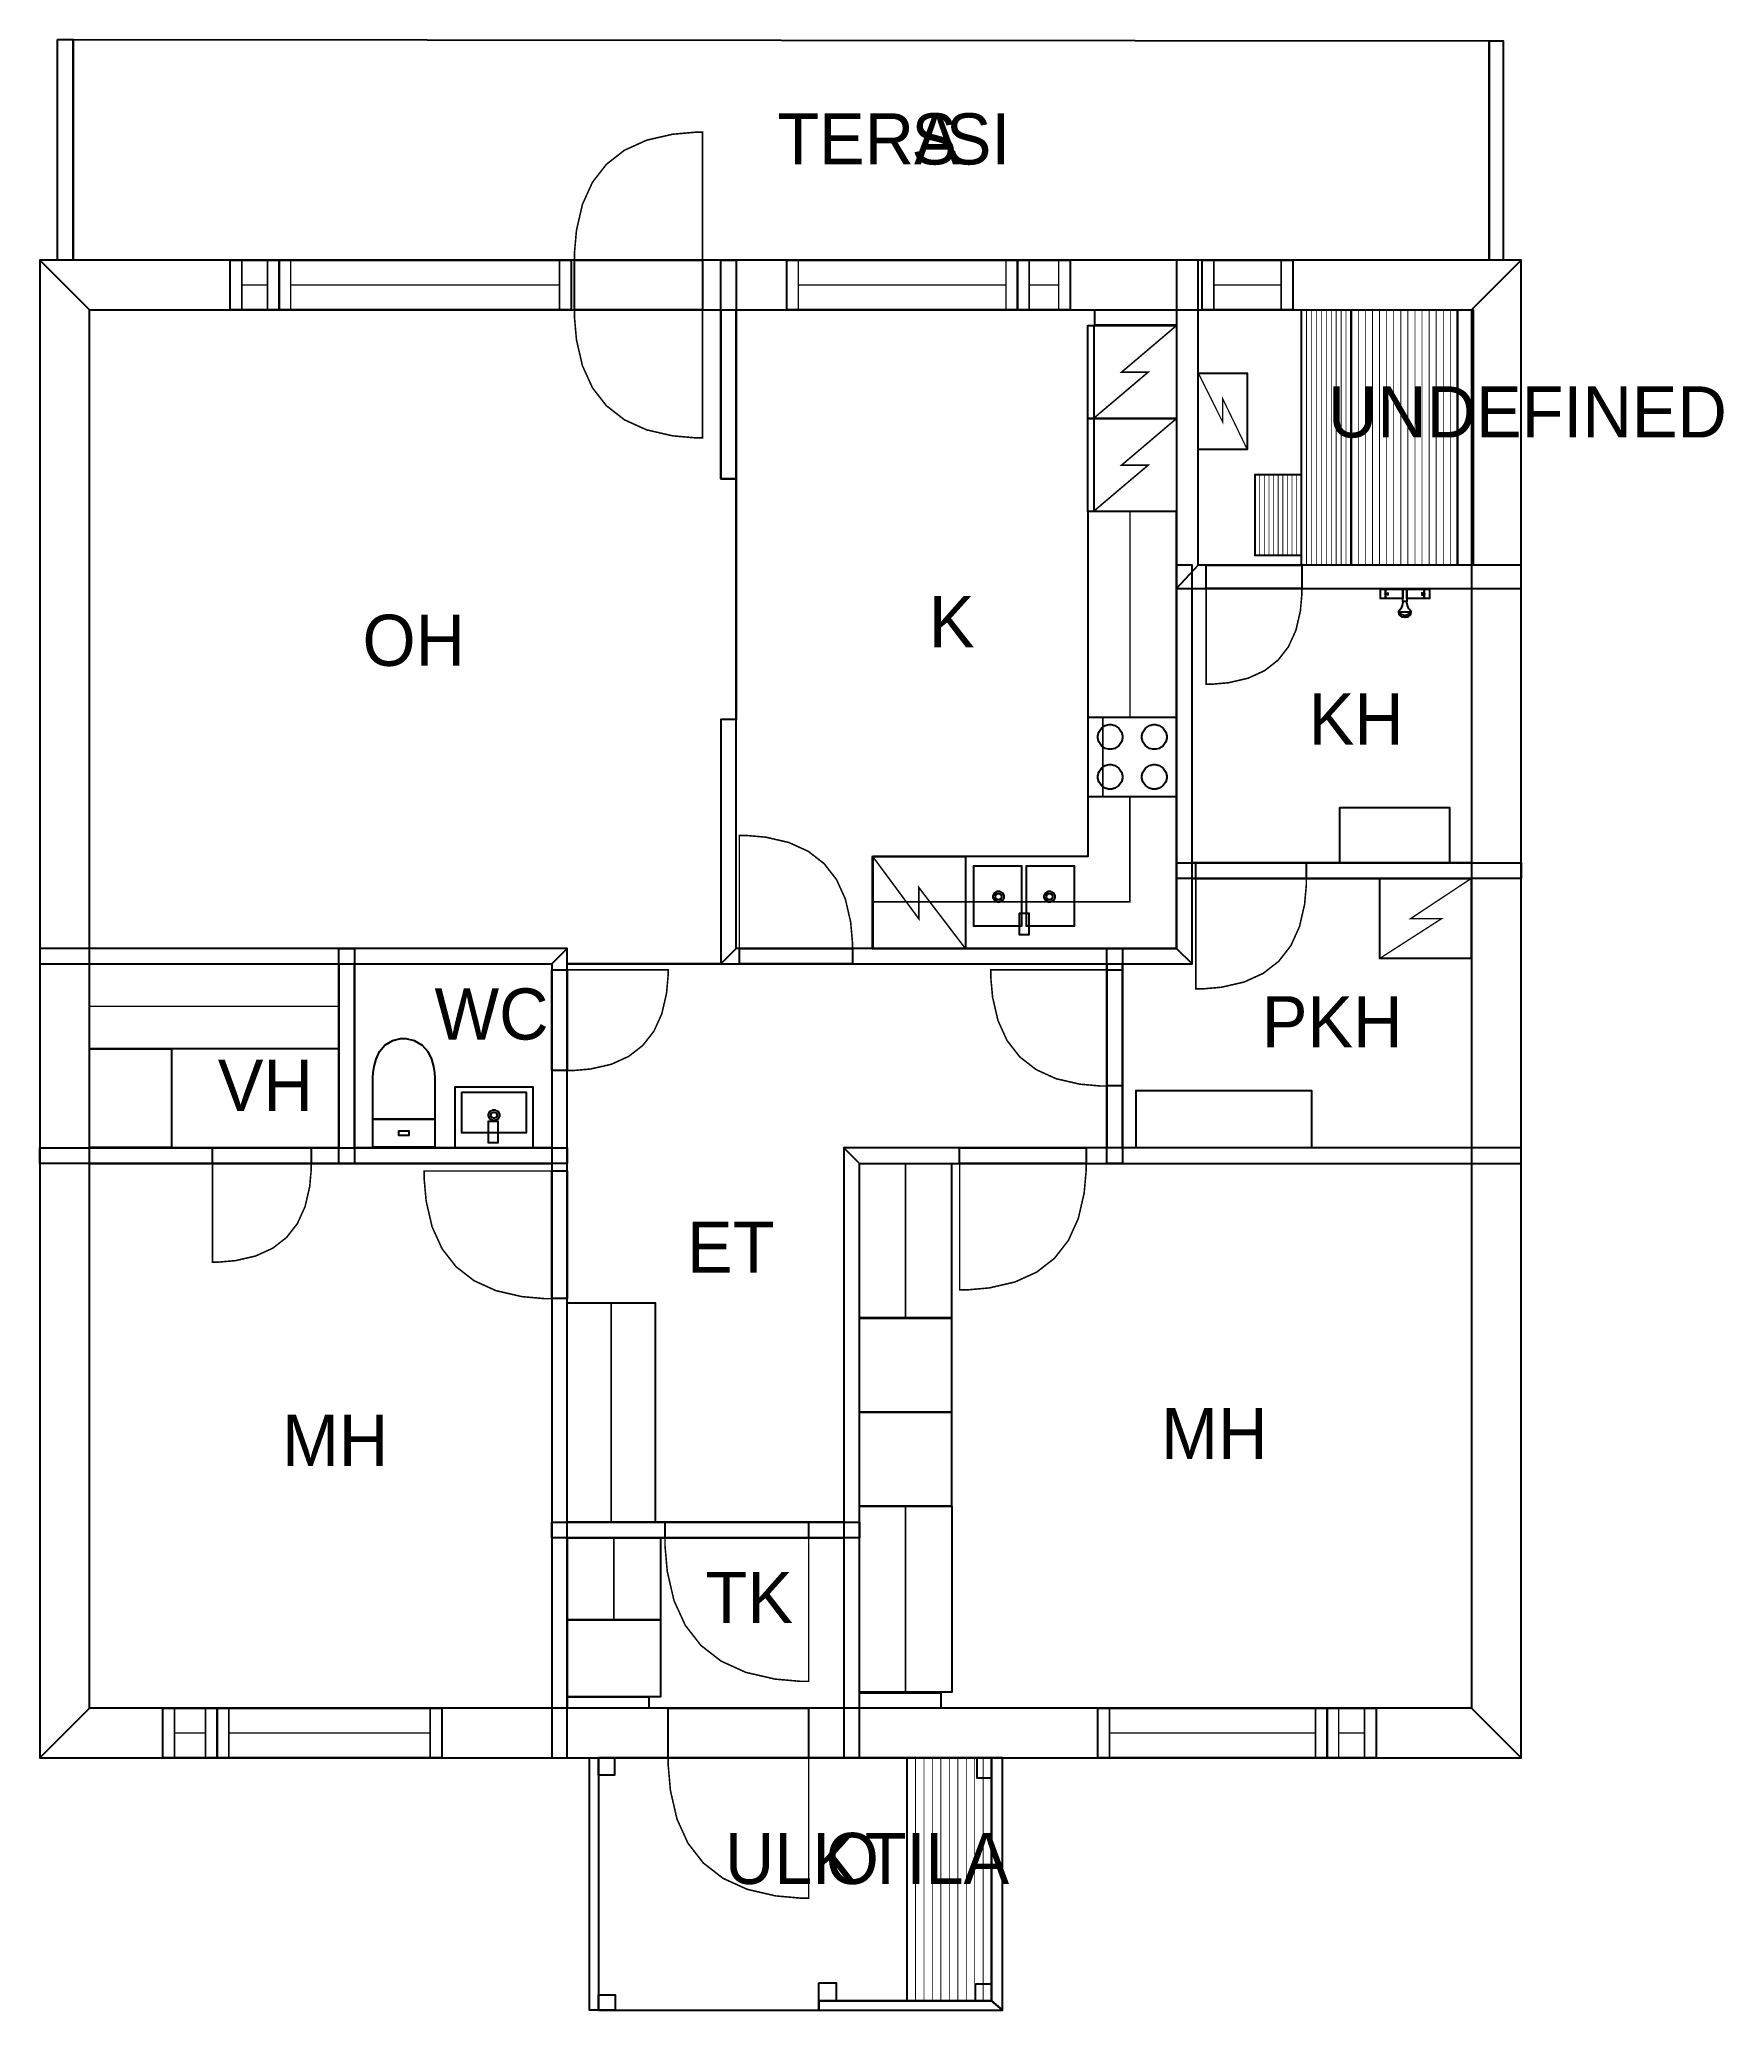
# Model space of a CAD drawing. Extents: x 0.6 to 11.9, y 0 to 13.3.
import ezdxf

# ---------------------------------------------------------------- set-up
doc = ezdxf.new("R2010")
doc.units = 0
doc.layers.get('0').update_dxf_attribs({"linetype": 'CONTINUOUS'})

msp = doc.modelspace()

# ---------------------------------------------------------------- texts
at = {"color": 0}
for s, p in [('TERA', (5.58776, 12.4229)), ('S', (6.48915, 12.4229)), ('SI', (6.72035, 12.4229)), ('UNDEFINED', (9.2891, 10.5875)), ('K', (6.60669, 9.17747)), ('OH', (2.79925, 9.05226)), ('KH', (9.15968, 8.52275)), ('WC', (3.28382, 6.53958)), ('PKH', (8.84504, 6.48732)), ('VH', (1.82671, 6.06006)), ('ET', (4.981, 4.97192)), ('MH', (2.25769, 3.67361)), ('MH', (8.16775, 3.71983)), ('TK', (5.10571, 2.6174)), ('ULK', (5.23554, 0.862446)), ('O', (5.91315, 0.862446)), ('TILA', (6.17546, 0.862446))]:
    msp.add_text(s, height=0.34375, dxfattribs=at).set_placement(p)

# ---------------------------------------------------------------- linework, layer by layer
at = {"color": 0}
for points, const_width in [([(0.749675, 13.2626), (0.853842, 13.2626), (0.853842, 11.779), (0.749675, 11.779), (0.749675, 13.2626)], 0.002083), ([(0.853842, 11.779), (0.853842, 13.2626), (10.3729, 13.2531), (10.3729, 11.779), (0.853842, 11.779)], 0.002083), ([(10.3729, 13.2531), (10.4672, 13.2531), (10.4672, 11.779), (10.3729, 11.779), (10.3729, 13.2531)], 0.002083), ([(4.22428, 11.779), (4.22428, 11.8295), (4.23768, 11.9807), (4.27806, 12.1555), (4.34526, 12.3034), (4.4394, 12.4244), (4.56039, 12.5186), (4.70828, 12.5858), (4.88308, 12.6261), (5.03435, 12.6395), (5.08479, 12.6395), (5.08479, 11.779), (4.22428, 11.779)], 0.010417), ([(0.963542, 11.4457), (10.2536, 11.4457), (10.587, 11.779), (0.630208, 11.779), (0.963542, 11.4457)], 0.002083), ([(0.963542, 2.04454), (0.963542, 11.4457), (0.630208, 11.779), (0.630208, 1.71121), (0.963542, 2.04454)], 0.002083), ([(1.91075, 11.779), (2.23844, 11.779), (2.23844, 11.4457), (1.91075, 11.4457), (1.91075, 11.779)], 0.010417), ([(1.91075, 11.779), (2.23844, 11.779), (2.23844, 11.4457), (1.91075, 11.4457), (1.91075, 11.779)], 0.010417), ([(2.23844, 11.779), (4.20117, 11.779), (4.20117, 11.4457), (2.23844, 11.4457), (2.23844, 11.779)], 0.010417), ([(2.23844, 11.779), (4.20117, 11.779), (4.20117, 11.4457), (2.23844, 11.4457), (2.23844, 11.779)], 0.010417), ([(4.22428, 11.779), (5.08479, 11.779), (5.08479, 11.4457), (4.22428, 11.4457), (4.22428, 11.779)], 0.010417), ([(4.22428, 11.779), (5.08479, 11.779), (5.08479, 11.4457), (4.22428, 11.4457), (4.22428, 11.779)], 0.010417), ([(5.2079, 11.779), (5.31207, 11.779), (5.31207, 10.3088), (5.2079, 10.3088), (5.2079, 11.779)], 0.002083), ([(5.65082, 11.779), (7.20313, 11.779), (7.20313, 11.4457), (5.65082, 11.4457), (5.65082, 11.779)], 0.010417), ([(5.65082, 11.779), (7.20313, 11.779), (7.20313, 11.4457), (5.65082, 11.4457), (5.65082, 11.779)], 0.010417), ([(7.20313, 11.779), (7.55729, 11.779), (7.55729, 11.4457), (7.20313, 11.4457), (7.20313, 11.779)], 0.010417), ([(7.20313, 11.779), (7.55729, 11.779), (7.55729, 11.4457), (7.20313, 11.4457), (7.20313, 11.779)], 0.010417), ([(8.27061, 11.779), (8.27061, 9.57269), (8.41721, 9.72933), (8.41721, 11.779), (8.27061, 11.779)], 0.002083), ([(8.44428, 11.779), (9.05333, 11.779), (9.05333, 11.4457), (8.44428, 11.4457), (8.44428, 11.779)], 0.010417), ([(8.44428, 11.779), (9.05333, 11.779), (9.05333, 11.4457), (8.44428, 11.4457), (8.44428, 11.779)], 0.010417), ([(10.2536, 11.4457), (10.2536, 2.04454), (10.587, 1.71121), (10.587, 11.779), (10.2536, 11.4457)], 0.002083), ([(4.22428, 11.4457), (4.22428, 11.3953), (4.23768, 11.244), (4.27806, 11.0692), (4.34526, 10.9213), (4.4394, 10.8003), (4.56039, 10.7062), (4.70828, 10.639), (4.88308, 10.5986), (5.03435, 10.5852), (5.08479, 10.5852), (5.08479, 11.4457), (4.22428, 11.4457)], 0.010417), ([(7.72217, 11.4457), (7.72217, 11.3415), (8.27018, 11.3415), (8.27018, 11.4457), (7.72217, 11.4457)], 0.010417), ([(9.11171, 11.4457), (9.11171, 9.72933), (9.44428, 9.72933), (9.44428, 11.4457), (9.11171, 11.4457)], 0.010417), ([(9.44564, 11.4457), (9.44564, 9.72933), (10.1597, 9.72933), (10.1597, 11.4457), (9.44564, 11.4457)], 0.010417), ([(10.161, 11.4457), (10.2652, 11.4457), (10.2652, 9.72933), (10.161, 9.72933), (10.161, 11.4457)], 0.002083), ([(7.67557, 11.3395), (7.67557, 10.7145), (8.27061, 10.7145), (8.27061, 11.3395), (7.67557, 11.3395)], 0.010417), ([(7.67557, 11.3395), (7.67557, 10.7145), (7.71522, 10.7145), (7.71522, 11.3395), (7.67557, 11.3395)], 0.010417), ([(8.41764, 11.0206), (8.41764, 10.5074), (8.74675, 10.5074), (8.74675, 11.0206), (8.41764, 11.0206)], 0.008554), ([(7.67557, 10.7145), (7.67557, 10.0895), (8.27061, 10.0895), (8.27061, 10.7145), (7.67557, 10.7145)], 0.010417), ([(7.67557, 10.7145), (7.67557, 10.0895), (7.71522, 10.0895), (7.71522, 10.7145), (7.67557, 10.7145)], 0.010417), ([(8.79964, 10.3388), (8.79964, 9.79394), (9.10965, 9.79394), (9.10965, 10.3388), (8.79964, 10.3388)], 0.010417), ([(7.95888, 10.0922), (7.95888, 8.70594), (7.77544, 8.70594), (7.77544, 8.17156), (7.95751, 8.17156), (7.95751, 7.4656), (6.2251, 7.4656), (6.22721, 7.15153), (8.27149, 7.15218), (8.27061, 10.0895), (7.95888, 10.0922)], 0.010417), ([(7.67557, 10.0895), (7.67557, 7.77149), (6.23096, 7.77149), (6.23096, 7.15022), (8.27138, 7.15224), (8.27061, 10.0895), (7.67557, 10.0895)], 0.010417), ([(8.27061, 9.57269), (10.587, 9.57269), (10.587, 9.72933), (8.41721, 9.72933), (8.27061, 9.57269)], 0.002083), ([(8.37565, 7.04807), (8.37565, 9.72933), (8.27149, 9.72933), (8.27149, 7.15224), (8.37565, 7.04807)], 0.002083), ([(8.46989, 9.72933), (9.11404, 9.72933), (9.11404, 9.57269), (8.46989, 9.57269), (8.46989, 9.72933)], 0.010417), ([(8.46989, 9.72933), (9.11404, 9.72933), (9.11404, 9.57269), (8.46989, 9.57269), (8.46989, 9.72933)], 0.010417), ([(9.11404, 9.57269), (9.11404, 9.535), (9.10394, 9.42176), (9.07379, 9.2909), (9.02344, 9.18018), (8.95301, 9.08957), (8.86242, 9.0191), (8.75168, 8.96881), (8.62082, 8.93858), (8.5076, 8.9285), (8.46989, 8.9285), (8.46989, 9.57269), (9.11404, 9.57269)], 0.010417), ([(9.64225, 9.56743), (9.67563, 9.56743), (9.67563, 9.50385), (9.64225, 9.50385), (9.64225, 9.56743)], 0.010417), ([(9.67563, 9.5351), (9.67882, 9.53635), (9.68847, 9.54021), (9.69125, 9.54139), (9.69125, 9.54139), (9.69125, 9.53999), (9.69125, 9.53564), (9.69125, 9.53136), (9.69125, 9.52989), (9.69125, 9.52989), (9.68886, 9.53054), (9.67888, 9.53396), (9.67563, 9.5351)], 0.010417), ([(9.67563, 9.56743), (9.79226, 9.56743), (9.79226, 9.50385), (9.67563, 9.50385), (9.67563, 9.56743)], 0.010417), ([(9.79226, 9.56743), (9.82042, 9.56743), (9.82042, 9.4841), (9.81337, 9.4841), (9.79753, 9.4841), (9.79226, 9.4841), (9.79226, 9.50493), (9.79226, 9.55181), (9.79226, 9.56743)], 0.010417), ([(9.82042, 9.56743), (9.93707, 9.56743), (9.93707, 9.50385), (9.82042, 9.50385), (9.82042, 9.56743)], 0.010417), ([(9.93604, 9.5351), (9.93278, 9.53635), (9.92313, 9.54021), (9.92042, 9.54139), (9.92042, 9.54139), (9.92042, 9.53999), (9.92042, 9.53564), (9.92042, 9.53136), (9.92042, 9.52989), (9.92042, 9.52989), (9.92275, 9.53054), (9.93272, 9.53396), (9.93604, 9.5351)], 0.010417), ([(9.93604, 9.56743), (9.97146, 9.56743), (9.97146, 9.50385), (9.93604, 9.50385), (9.93604, 9.56743)], 0.010417), ([(5.2079, 8.69228), (5.2079, 7.04807), (5.31207, 7.15224), (5.31207, 8.69228), (5.2079, 8.69228)], 0.002083), ([(7.67626, 8.70708), (7.67626, 8.17117), (8.27106, 8.17117), (8.27106, 8.70708), (7.67626, 8.70708)], 0.010417), ([(7.82487, 8.491), (7.81674, 8.491), (7.79243, 8.49756), (7.76594, 8.5154), (7.74804, 8.54194), (7.74154, 8.56625), (7.74154, 8.57433), (7.74154, 8.58247), (7.74804, 8.60682), (7.76594, 8.63331), (7.79243, 8.65115), (7.81674, 8.65767), (7.82487, 8.65767), (7.83296, 8.65767), (7.85726, 8.65115), (7.88379, 8.63331), (7.90164, 8.60682), (7.90821, 8.58247), (7.90821, 8.57433), (7.90821, 8.56625), (7.90164, 8.54194), (7.88379, 8.5154), (7.85726, 8.49756), (7.83296, 8.491), (7.82487, 8.491)], 0.010417), ([(8.12207, 8.491), (8.11393, 8.491), (8.08963, 8.49756), (8.06315, 8.5154), (8.04525, 8.54194), (8.03874, 8.56625), (8.03874, 8.57433), (8.03874, 8.58247), (8.04525, 8.60682), (8.06315, 8.63331), (8.08963, 8.65115), (8.11393, 8.65767), (8.12207, 8.65767), (8.13015, 8.65767), (8.15446, 8.65115), (8.18099, 8.63331), (8.19883, 8.60682), (8.2054, 8.58247), (8.2054, 8.57433), (8.2054, 8.56625), (8.19883, 8.54194), (8.18099, 8.5154), (8.15446, 8.49756), (8.13015, 8.491), (8.12207, 8.491)], 0.010417), ([(7.82487, 8.22222), (7.81674, 8.22222), (7.79243, 8.22879), (7.76594, 8.24664), (7.74804, 8.27317), (7.74154, 8.29747), (7.74154, 8.30556), (7.74154, 8.31369), (7.74804, 8.338), (7.76594, 8.36447), (7.79243, 8.38238), (7.81674, 8.38889), (7.82487, 8.38889), (7.83296, 8.38889), (7.85726, 8.38238), (7.88379, 8.36447), (7.90164, 8.338), (7.90821, 8.31369), (7.90821, 8.30556), (7.90821, 8.29747), (7.90164, 8.27317), (7.88379, 8.24664), (7.85726, 8.22879), (7.83296, 8.22222), (7.82487, 8.22222)], 0.010417), ([(8.12207, 8.22222), (8.11393, 8.22222), (8.08963, 8.22879), (8.06315, 8.24664), (8.04525, 8.27317), (8.03874, 8.29747), (8.03874, 8.30556), (8.03874, 8.31369), (8.04525, 8.338), (8.06315, 8.36447), (8.08963, 8.38238), (8.11393, 8.38889), (8.12207, 8.38889), (8.13015, 8.38889), (8.15446, 8.38238), (8.18099, 8.36447), (8.19883, 8.338), (8.2054, 8.31369), (8.2054, 8.30556), (8.2054, 8.29747), (8.19883, 8.27317), (8.18099, 8.24664), (8.15446, 8.22879), (8.13015, 8.22222), (8.12207, 8.22222)], 0.010417), ([(9.36849, 8.0989), (10.1062, 8.0989), (10.1062, 7.72775), (9.36849, 7.72775), (9.36849, 8.0989)], 0.010417), ([(6.09261, 7.15224), (6.09261, 7.19678), (6.08074, 7.33035), (6.04508, 7.48469), (5.98574, 7.61529), (5.90261, 7.72211), (5.79579, 7.80524), (5.66521, 7.86458), (5.51085, 7.90022), (5.37728, 7.91206), (5.33279, 7.91206), (5.33279, 7.15224), (6.09261, 7.15224)], 0.010417), ([(6.22715, 7.77149), (6.85215, 7.77149), (6.85215, 7.15158), (6.22715, 7.15158), (6.22715, 7.77149)], 0.010417), ([(6.90842, 7.70822), (7.22874, 7.70822), (7.22874, 7.30311), (6.90842, 7.30311), (6.90842, 7.70822)], 0.010417), ([(7.26237, 7.70731), (7.58279, 7.70731), (7.58279, 7.30208), (7.26237, 7.30208), (7.26237, 7.70731)], 0.010417), ([(8.27149, 7.72715), (10.587, 7.72715), (10.587, 7.62299), (8.27149, 7.62299), (8.27149, 7.72715)], 0.002083), ([(8.40093, 7.72715), (9.14388, 7.72715), (9.14388, 7.62299), (8.40093, 7.62299), (8.40093, 7.72715)], 0.010417), ([(8.40093, 7.72715), (9.14388, 7.72715), (9.14388, 7.62299), (8.40093, 7.62299), (8.40093, 7.72715)], 0.010417), ([(9.14388, 7.62299), (9.14388, 7.57949), (9.13226, 7.44889), (9.09744, 7.29801), (9.03939, 7.17031), (8.95811, 7.06581), (8.85363, 6.98454), (8.72592, 6.92649), (8.57503, 6.89165), (8.44444, 6.88004), (8.40093, 6.88004), (8.40093, 7.62299), (9.14388, 7.62299)], 0.010417), ([(9.63872, 7.62294), (9.63872, 7.08513), (10.2529, 7.08513), (10.2529, 7.62294), (9.63872, 7.62294)], 0.008964), ([(7.03825, 7.49989), (7.03825, 7.50635), (7.04889, 7.52572), (7.06825, 7.53635), (7.07471, 7.53635), (7.08111, 7.53635), (7.10047, 7.52572), (7.11117, 7.50635), (7.11117, 7.49989), (7.11117, 7.49349), (7.10047, 7.47413), (7.08111, 7.46343), (7.07471, 7.46343), (7.06825, 7.46343), (7.04889, 7.47413), (7.03825, 7.49349), (7.03825, 7.49989)], 0.008333), ([(7.05388, 7.49989), (7.05388, 7.50358), (7.05994, 7.51465), (7.07101, 7.52072), (7.07471, 7.52072), (7.07835, 7.52072), (7.08942, 7.51465), (7.09554, 7.50358), (7.09554, 7.49989), (7.09554, 7.49625), (7.08942, 7.48519), (7.07835, 7.47906), (7.07471, 7.47906), (7.07101, 7.47906), (7.05994, 7.48519), (7.05388, 7.49625), (7.05388, 7.49989)], 0.008333), ([(7.38108, 7.49989), (7.38108, 7.50635), (7.39171, 7.52572), (7.41108, 7.53635), (7.41754, 7.53635), (7.42393, 7.53635), (7.44331, 7.52572), (7.454, 7.50635), (7.454, 7.49989), (7.454, 7.49349), (7.44331, 7.47413), (7.42393, 7.46343), (7.41754, 7.46343), (7.41108, 7.46343), (7.39171, 7.47413), (7.38108, 7.49349), (7.38108, 7.49989)], 0.008333), ([(7.39671, 7.49989), (7.39671, 7.50358), (7.40278, 7.51465), (7.41385, 7.52072), (7.41754, 7.52072), (7.42117, 7.52072), (7.43224, 7.51465), (7.43837, 7.50358), (7.43837, 7.49989), (7.43837, 7.49625), (7.43224, 7.48519), (7.42117, 7.47906), (7.41754, 7.47906), (7.41385, 7.47906), (7.40278, 7.48519), (7.39671, 7.49625), (7.39671, 7.49989)], 0.008333), ([(7.21674, 7.39019), (7.27924, 7.39019), (7.27924, 7.24436), (7.21674, 7.24436), (7.21674, 7.39019)], 0.010417), ([(5.33279, 7.15224), (6.09261, 7.15224), (6.09261, 7.04807), (5.33279, 7.04807), (5.33279, 7.15224)], 0.010417), ([(5.33279, 7.15224), (6.09261, 7.15224), (6.09261, 7.04807), (5.33279, 7.04807), (5.33279, 7.15224)], 0.010417), ([(0.630208, 7.04807), (4.07178, 7.04807), (4.17594, 7.15224), (0.630208, 7.15224), (0.630208, 7.04807)], 0.002083), ([(0.963596, 7.04807), (2.64085, 7.04807), (2.64085, 6.47775), (0.963596, 6.47775), (0.963596, 7.04807)], 0.010417), ([(2.64128, 7.15224), (2.74544, 7.15224), (2.74544, 5.70714), (2.64128, 5.70714), (2.64128, 7.15224)], 0.002083), ([(4.07178, 7.04807), (4.07178, 1.71121), (4.17594, 1.71121), (4.17594, 7.15224), (4.07178, 7.04807)], 0.002083), ([(5.2079, 7.04807), (8.37565, 7.04807), (8.27149, 7.15224), (5.31207, 7.15224), (5.2079, 7.04807)], 0.002083), ([(7.80388, 7.15224), (7.90804, 7.15224), (7.90804, 5.70714), (7.80388, 5.70714), (7.80388, 7.15224)], 0.002083), ([(4.07178, 7.009), (4.17594, 7.009), (4.17594, 6.33132), (4.07178, 6.33132), (4.07178, 7.009)], 0.010417), ([(4.07178, 7.009), (4.17594, 7.009), (4.17594, 6.33132), (4.07178, 6.33132), (4.07178, 7.009)], 0.010417), ([(4.17594, 6.33132), (4.21565, 6.33132), (4.33479, 6.34196), (4.47244, 6.37369), (4.58897, 6.42665), (4.68425, 6.50082), (4.7584, 6.59608), (4.81136, 6.71262), (4.8431, 6.85026), (4.85374, 6.9694), (4.85374, 7.00911), (4.17594, 7.00911), (4.17594, 6.33132)], 0.010417), ([(7.80388, 6.2276), (7.75803, 6.2276), (7.62067, 6.23986), (7.46197, 6.27647), (7.32764, 6.33751), (7.21772, 6.42296), (7.13226, 6.53288), (7.07124, 6.66715), (7.03461, 6.8259), (7.0224, 6.96326), (7.0224, 7.009), (7.80388, 7.009), (7.80388, 6.2276)], 0.010417), ([(7.80388, 7.009), (7.90804, 7.009), (7.90804, 6.2276), (7.80388, 6.2276), (7.80388, 7.009)], 0.010417), ([(7.80388, 7.009), (7.90804, 7.009), (7.90804, 6.2276), (7.80388, 6.2276), (7.80388, 7.009)], 0.010417), ([(2.86931, 6.27214), (2.86931, 6.27214), (2.86919, 6.2839), (2.87082, 6.31489), (2.87696, 6.35872), (2.8904, 6.4089), (2.91396, 6.45915), (2.95042, 6.50299), (3.00261, 6.53396), (3.05567, 6.54568), (3.07335, 6.54568), (3.09164, 6.54568), (3.14649, 6.53396), (3.20053, 6.50299), (3.23833, 6.45915), (3.26281, 6.4089), (3.27681, 6.35872), (3.28321, 6.31489), (3.28494, 6.2839), (3.28489, 6.27214), (3.28489, 6.27214), (3.28592, 6.00379), (2.86931, 6.00379), (2.86931, 6.27214)], 0.010417), ([(0.963596, 6.47775), (0.963596, 5.81401), (1.51535, 5.81401), (1.51535, 6.47775), (0.963596, 6.47775)], 0.010417), ([(3.42339, 6.22125), (3.94342, 6.22125), (3.94342, 5.81131), (3.42339, 5.81131), (3.42339, 6.22125)], 0.010417), ([(3.46674, 6.18494), (3.90007, 6.18494), (3.90007, 5.91238), (3.46674, 5.91238), (3.46674, 6.18494)], 0.010417), ([(8.00043, 6.19694), (9.17763, 6.19694), (9.17763, 5.81164), (8.00043, 5.81164), (8.00043, 6.19694)], 0.010417), ([(2.86931, 6.00379), (3.28586, 6.00379), (3.28586, 5.81651), (2.86931, 5.81651), (2.86931, 6.00379)], 0.010417), ([(3.64697, 5.99132), (3.70947, 5.99132), (3.70947, 5.84549), (3.64697, 5.84549), (3.64697, 5.99132)], 0.010417), ([(3.64697, 6.03131), (3.64697, 6.03776), (3.65761, 6.05713), (3.67697, 6.06776), (3.68343, 6.06776), (3.68983, 6.06776), (3.70921, 6.05713), (3.71989, 6.03776), (3.71989, 6.03131), (3.71989, 6.0249), (3.70921, 6.00553), (3.68983, 5.99485), (3.68343, 5.99485), (3.67697, 5.99485), (3.65761, 6.00553), (3.64697, 6.0249), (3.64697, 6.03131)], 0.008333), ([(3.6626, 6.03131), (3.6626, 6.035), (3.66868, 6.04606), (3.67974, 6.05214), (3.68343, 6.05214), (3.68707, 6.05214), (3.69814, 6.04606), (3.70426, 6.035), (3.70426, 6.03131), (3.70426, 6.02767), (3.69814, 6.0166), (3.68707, 6.01047), (3.68343, 6.01047), (3.67974, 6.01047), (3.66868, 6.0166), (3.6626, 6.02767), (3.6626, 6.03131)], 0.008333), ([(3.04449, 5.92594), (3.11074, 5.92594), (3.11074, 5.89442), (3.04449, 5.89442), (3.04449, 5.92594)], 0.010417), ([(0.630208, 5.81131), (4.17594, 5.81131), (4.17594, 5.70714), (0.630208, 5.70714), (0.630208, 5.81131)], 0.002083), ([(2.45492, 5.70714), (2.45492, 5.66824), (2.4445, 5.55154), (2.41342, 5.41672), (2.36149, 5.30257), (2.2889, 5.20921), (2.19553, 5.13661), (2.08137, 5.08469), (1.94656, 5.0536), (1.82986, 5.04318), (1.79096, 5.04318), (1.79096, 5.70714), (2.45492, 5.70714)], 0.010417), ([(1.79101, 5.81131), (2.45492, 5.81131), (2.45492, 5.70714), (1.79101, 5.70714), (1.79101, 5.81131)], 0.010417), ([(1.79101, 5.81131), (2.45492, 5.81131), (2.45492, 5.70714), (1.79101, 5.70714), (1.79101, 5.81131)], 0.010417), ([(10.587, 5.81131), (6.03543, 5.81131), (6.1396, 5.70714), (10.587, 5.70714), (10.587, 5.81131)], 0.002083), ([(6.03543, 5.81131), (6.03543, 1.71121), (6.1396, 1.71121), (6.1396, 5.70714), (6.03543, 5.81131)], 0.002083), ([(6.1396, 5.70714), (6.1396, 4.66797), (6.7595, 4.66797), (6.7595, 5.70714), (6.1396, 5.70714)], 0.010417), ([(7.66374, 5.70714), (7.66374, 5.65733), (7.65044, 5.50782), (7.61057, 5.33507), (7.54411, 5.18886), (7.45111, 5.06928), (7.33149, 4.97624), (7.18528, 4.90978), (7.01253, 4.8699), (6.86301, 4.85661), (6.81321, 4.85661), (6.81321, 5.70714), (7.66374, 5.70714)], 0.010417), ([(6.81332, 5.81131), (7.66374, 5.81131), (7.66374, 5.70714), (6.81332, 5.70714), (6.81332, 5.81131)], 0.010417), ([(6.81332, 5.81131), (7.66374, 5.81131), (7.66374, 5.70714), (6.81332, 5.70714), (6.81332, 5.81131)], 0.010417), ([(4.07178, 4.79796), (4.02149, 4.79796), (3.87061, 4.81142), (3.69629, 4.85161), (3.54883, 4.91868), (3.42817, 5.01253), (3.33431, 5.13319), (3.26725, 5.28071), (3.22706, 5.45503), (3.21365, 5.60585), (3.21365, 5.65608), (4.07178, 5.65608), (4.07178, 4.79796)], 0.010417), ([(4.07178, 5.65608), (4.17594, 5.65608), (4.17594, 4.79796), (4.07178, 4.79796), (4.07178, 5.65608)], 0.010417), ([(4.07178, 5.65608), (4.17594, 5.65608), (4.17594, 4.79796), (4.07178, 4.79796), (4.07178, 5.65608)], 0.010417), ([(4.176, 4.77061), (4.176, 3.29449), (4.76617, 3.29449), (4.76617, 4.77061), (4.176, 4.77061)], 0.010417), ([(6.1396, 4.66585), (6.1396, 4.0345), (6.75846, 4.0345), (6.75846, 4.66585), (6.1396, 4.66585)], 0.010417), ([(6.1396, 4.0345), (6.1396, 3.40315), (6.75846, 3.40315), (6.75846, 4.0345), (6.1396, 4.0345)], 0.010417), ([(6.14008, 3.40315), (6.14008, 2.15315), (6.76031, 2.15315), (6.76031, 3.40315), (6.14008, 3.40315)], 0.010417), ([(4.07178, 3.29443), (6.1396, 3.29443), (6.1396, 3.19026), (4.07178, 3.19026), (4.07178, 3.29443)], 0.002083), ([(4.17649, 3.19026), (4.17649, 2.63775), (4.80149, 2.63775), (4.80149, 3.19026), (4.17649, 3.19026)], 0.010417), ([(4.83301, 3.29443), (5.79833, 3.29443), (5.79833, 3.19026), (4.83301, 3.19026), (4.83301, 3.29443)], 0.010417), ([(4.83301, 3.29443), (5.79833, 3.29443), (5.79833, 3.19026), (4.83301, 3.19026), (4.83301, 3.29443)], 0.010417), ([(4.83301, 3.19026), (4.83301, 3.13374), (4.8481, 2.96403), (4.89333, 2.76796), (4.96875, 2.60206), (5.07433, 2.46631), (5.21007, 2.36074), (5.37597, 2.28532), (5.57206, 2.24007), (5.74175, 2.22499), (5.79833, 2.22499), (5.79833, 3.19026), (4.83301, 3.19026)], 0.010417), ([(4.17649, 2.63775), (4.17649, 2.12142), (4.80149, 2.12142), (4.80149, 2.63775), (4.17649, 2.63775)], 0.010417), ([(4.17725, 2.12061), (4.17725, 2.04454), (4.7231, 2.04454), (4.7231, 2.12061), (4.17725, 2.12061)], 0.00761), ([(6.14031, 2.14871), (6.14031, 2.04454), (6.68614, 2.04454), (6.68614, 2.14871), (6.14031, 2.14871)], 0.010417), ([(10.2536, 2.04454), (0.963542, 2.04454), (0.630208, 1.71121), (10.587, 1.71121), (10.2536, 2.04454)], 0.002083), ([(1.45779, 2.04454), (1.82281, 2.04454), (1.82281, 1.71121), (1.45779, 1.71121), (1.45779, 2.04454)], 0.010417), ([(1.45779, 2.04454), (1.82281, 2.04454), (1.82281, 1.71121), (1.45779, 1.71121), (1.45779, 2.04454)], 0.010417), ([(1.82281, 2.04454), (3.33176, 2.04454), (3.33176, 1.71121), (1.82281, 1.71121), (1.82281, 2.04454)], 0.010417), ([(1.82281, 2.04454), (3.33176, 2.04454), (3.33176, 1.71121), (1.82281, 1.71121), (1.82281, 2.04454)], 0.010417), ([(4.85471, 2.04454), (5.79833, 2.04454), (5.79833, 1.71121), (4.85471, 1.71121), (4.85471, 2.04454)], 0.010417), ([(4.85471, 2.04454), (5.79833, 2.04454), (5.79833, 1.71121), (4.85471, 1.71121), (4.85471, 2.04454)], 0.010417), ([(7.74311, 2.04454), (9.28331, 2.04454), (9.28331, 1.71121), (7.74311, 1.71121), (7.74311, 2.04454)], 0.010417), ([(7.74311, 2.04454), (9.28331, 2.04454), (9.28331, 1.71121), (7.74311, 1.71121), (7.74311, 2.04454)], 0.010417), ([(9.28331, 2.04454), (9.61268, 2.04454), (9.61268, 1.71121), (9.28331, 1.71121), (9.28331, 2.04454)], 0.010417), ([(9.28331, 2.04454), (9.61268, 2.04454), (9.61268, 1.71121), (9.28331, 1.71121), (9.28331, 2.04454)], 0.010417), ([(4.32428, 1.71121), (4.38678, 1.71121), (4.38678, 0.013726), (4.32428, 0.013726), (4.32428, 1.71121)], 0.002083), ([(4.38678, 1.71121), (4.38678, 0.013726), (5.86583, 0.013726), (5.86583, 0.076226), (7.02821, 0.077582), (7.02821, 1.71121), (4.38678, 1.71121)], 0.002083), ([(4.85471, 1.71121), (4.85471, 1.65593), (4.86942, 1.49007), (4.91363, 1.29839), (4.98736, 1.13623), (5.0906, 1.00353), (5.22325, 0.900282), (5.38547, 0.826606), (5.57715, 0.782335), (5.743, 0.767578), (5.79833, 0.767578), (5.79833, 1.71121), (4.85471, 1.71121)], 0.010417), ([(6.4599, 1.71121), (6.4599, 0.077528), (7.02826, 0.077528), (7.02826, 1.71121), (6.4599, 1.71121)], 0.010417), ([(7.02821, 1.71121), (7.02821, 0.076226), (7.10113, 0.013726), (7.10113, 1.71121), (7.02821, 1.71121)], 0.002083), ([(7.02821, 0.076226), (5.86583, 0.076226), (5.86583, 0.013726), (7.10113, 0.013726), (7.02821, 0.076226)], 0.002083)]:
    msp.add_lwpolyline(points, close=True, dxfattribs=dict(at, const_width=const_width))
at = {"color": 7}
for points in [[(0.749675, 13.2626), (0.853842, 13.2626), (0.853842, 11.779), (0.749675, 11.779), (0.749675, 13.2626)], [(0.853842, 11.779), (0.853842, 13.2626), (10.3729, 13.2531), (10.3729, 11.779), (0.853842, 11.779)], [(10.3729, 13.2531), (10.4672, 13.2531), (10.4672, 11.779), (10.3729, 11.779), (10.3729, 13.2531)], [(1.91075, 11.779), (2.23844, 11.779), (2.23844, 11.4457), (1.91075, 11.4457), (1.91075, 11.779)], [(1.91075, 11.779), (2.23844, 11.779), (2.23844, 11.4457), (1.91075, 11.4457), (1.91075, 11.779)], [(2.23844, 11.779), (4.20117, 11.779), (4.20117, 11.4457), (2.23844, 11.4457), (2.23844, 11.779)], [(2.23844, 11.779), (4.20117, 11.779), (4.20117, 11.4457), (2.23844, 11.4457), (2.23844, 11.779)], [(4.22428, 11.779), (5.08479, 11.779), (5.08479, 11.4457), (4.22428, 11.4457), (4.22428, 11.779)], [(4.22428, 11.779), (5.08479, 11.779), (5.08479, 11.4457), (4.22428, 11.4457), (4.22428, 11.779)], [(5.65082, 11.779), (7.20313, 11.779), (7.20313, 11.4457), (5.65082, 11.4457), (5.65082, 11.779)], [(5.65082, 11.779), (7.20313, 11.779), (7.20313, 11.4457), (5.65082, 11.4457), (5.65082, 11.779)], [(7.20313, 11.779), (7.55729, 11.779), (7.55729, 11.4457), (7.20313, 11.4457), (7.20313, 11.779)], [(7.20313, 11.779), (7.55729, 11.779), (7.55729, 11.4457), (7.20313, 11.4457), (7.20313, 11.779)], [(8.44428, 11.779), (9.05333, 11.779), (9.05333, 11.4457), (8.44428, 11.4457), (8.44428, 11.779)], [(8.44428, 11.779), (9.05333, 11.779), (9.05333, 11.4457), (8.44428, 11.4457), (8.44428, 11.779)], [(5.2079, 10.3088), (5.31207, 10.3088), (5.31207, 8.69228), (5.2079, 8.69228), (5.2079, 7.04807), (4.17594, 7.04807), (4.17594, 7.15224), (0.963542, 7.15224), (0.963542, 11.4457), (5.2079, 11.4457), (5.2079, 10.3088)], [(8.27061, 9.57269), (8.27149, 9.57269), (8.27149, 7.15224), (5.31207, 7.15224), (5.31207, 11.4457), (8.27061, 11.4457), (8.27061, 9.57269)], [(7.72217, 11.4457), (8.27018, 11.4457), (8.27018, 11.3415), (7.72217, 11.3415), (7.72217, 11.4457)], [(8.41721, 11.4457), (10.161, 11.4457), (10.161, 9.72933), (8.41721, 9.72933), (8.41721, 11.4457)], [(9.11171, 11.4457), (9.44428, 11.4457), (9.44428, 9.72933), (9.11171, 9.72933), (9.11171, 11.4457)], [(9.44564, 11.4457), (10.1597, 11.4457), (10.1597, 9.72933), (9.44564, 9.72933), (9.44564, 11.4457)], [(7.67557, 11.3395), (8.27061, 11.3395), (8.27061, 10.7145), (7.67557, 10.7145), (7.67557, 11.3395)], [(7.67557, 11.3395), (7.71522, 11.3395), (7.71522, 10.7145), (7.67557, 10.7145), (7.67557, 11.3395)], [(8.41764, 11.0206), (8.74675, 11.0206), (8.74675, 10.5074), (8.41764, 10.5074), (8.41764, 11.0206)], [(7.67557, 10.7145), (8.27061, 10.7145), (8.27061, 10.0895), (7.67557, 10.0895), (7.67557, 10.7145)], [(7.67557, 10.7145), (7.71522, 10.7145), (7.71522, 10.0895), (7.67557, 10.0895), (7.67557, 10.7145)], [(8.79964, 10.3388), (9.10965, 10.3388), (9.10965, 9.79394), (8.79964, 9.79394), (8.79964, 10.3388)], [(7.67557, 10.0895), (7.67557, 7.77149), (6.23096, 7.77149), (6.23096, 7.15022), (8.27138, 7.15224), (8.27061, 10.0895), (7.67557, 10.0895)], [(8.46989, 9.72933), (9.11404, 9.72933), (9.11404, 9.57269), (8.46989, 9.57269), (8.46989, 9.72933)], [(8.46989, 9.72933), (9.11404, 9.72933), (9.11404, 9.57269), (8.46989, 9.57269), (8.46989, 9.72933)], [(8.37565, 9.57269), (10.2536, 9.57269), (10.2536, 7.72715), (8.37565, 7.72715), (8.37565, 9.57269)], [(9.64225, 9.56743), (9.67563, 9.56743), (9.67563, 9.50385), (9.64225, 9.50385), (9.64225, 9.56743)], [(9.67563, 9.56743), (9.79226, 9.56743), (9.79226, 9.50385), (9.67563, 9.50385), (9.67563, 9.56743)], [(9.79226, 9.56743), (9.82042, 9.56743), (9.82042, 9.4841), (9.81337, 9.4841), (9.79753, 9.4841), (9.79226, 9.4841), (9.79226, 9.50493), (9.79226, 9.55181), (9.79226, 9.56743)], [(9.82042, 9.56743), (9.93707, 9.56743), (9.93707, 9.50385), (9.82042, 9.50385), (9.82042, 9.56743)], [(9.93604, 9.56743), (9.97146, 9.56743), (9.97146, 9.50385), (9.93604, 9.50385), (9.93604, 9.56743)], [(9.67563, 9.5351), (9.67882, 9.53635), (9.68847, 9.54021), (9.69125, 9.54139), (9.69125, 9.54139), (9.69125, 9.53999), (9.69125, 9.53564), (9.69125, 9.53136), (9.69125, 9.52989), (9.69125, 9.52989), (9.68886, 9.53054), (9.67888, 9.53396), (9.67563, 9.5351)], [(9.79226, 9.4841), (9.79226, 9.47781), (9.78857, 9.45888), (9.77869, 9.43647), (9.77561, 9.43201), (9.77453, 9.43044), (9.76437, 9.41585), (9.76417, 9.41428), (9.76361, 9.41146), (9.76774, 9.39492), (9.78444, 9.38206), (9.79021, 9.38097), (9.7915, 9.38075), (9.803, 9.37993), (9.80686, 9.37993), (9.80583, 9.37993), (9.80994, 9.37993), (9.82118, 9.38075), (9.82249, 9.38097), (9.82818, 9.38206), (9.84483, 9.39492), (9.84901, 9.41146), (9.84853, 9.41428), (9.84825, 9.41585), (9.83811, 9.43044), (9.83708, 9.43201), (9.83393, 9.43647), (9.824, 9.45888), (9.82042, 9.47781), (9.82042, 9.4841)], [(9.76417, 9.41325), (9.76437, 9.41276), (9.77626, 9.40261), (9.79997, 9.39344), (9.80789, 9.39344), (9.81413, 9.39372), (9.83681, 9.403), (9.84799, 9.41276), (9.84853, 9.41325)], [(9.93604, 9.5351), (9.93278, 9.53635), (9.92313, 9.54021), (9.92042, 9.54139), (9.92042, 9.54139), (9.92042, 9.53999), (9.92042, 9.53564), (9.92042, 9.53136), (9.92042, 9.52989), (9.92042, 9.52989), (9.92275, 9.53054), (9.93272, 9.53396), (9.93604, 9.5351)], [(7.67626, 8.70708), (8.27106, 8.70708), (8.27106, 8.17117), (7.67626, 8.17117), (7.67626, 8.70708)], [(7.82487, 8.491), (7.81674, 8.491), (7.79243, 8.49756), (7.76594, 8.5154), (7.74804, 8.54194), (7.74154, 8.56625), (7.74154, 8.57433), (7.74154, 8.58247), (7.74804, 8.60682), (7.76594, 8.63331), (7.79243, 8.65115), (7.81674, 8.65767), (7.82487, 8.65767), (7.83296, 8.65767), (7.85726, 8.65115), (7.88379, 8.63331), (7.90164, 8.60682), (7.90821, 8.58247), (7.90821, 8.57433), (7.90821, 8.56625), (7.90164, 8.54194), (7.88379, 8.5154), (7.85726, 8.49756), (7.83296, 8.491), (7.82487, 8.491)], [(8.12207, 8.491), (8.11393, 8.491), (8.08963, 8.49756), (8.06315, 8.5154), (8.04525, 8.54194), (8.03874, 8.56625), (8.03874, 8.57433), (8.03874, 8.58247), (8.04525, 8.60682), (8.06315, 8.63331), (8.08963, 8.65115), (8.11393, 8.65767), (8.12207, 8.65767), (8.13015, 8.65767), (8.15446, 8.65115), (8.18099, 8.63331), (8.19883, 8.60682), (8.2054, 8.58247), (8.2054, 8.57433), (8.2054, 8.56625), (8.19883, 8.54194), (8.18099, 8.5154), (8.15446, 8.49756), (8.13015, 8.491), (8.12207, 8.491)], [(7.82487, 8.22222), (7.81674, 8.22222), (7.79243, 8.22879), (7.76594, 8.24664), (7.74804, 8.27317), (7.74154, 8.29747), (7.74154, 8.30556), (7.74154, 8.31369), (7.74804, 8.338), (7.76594, 8.36447), (7.79243, 8.38238), (7.81674, 8.38889), (7.82487, 8.38889), (7.83296, 8.38889), (7.85726, 8.38238), (7.88379, 8.36447), (7.90164, 8.338), (7.90821, 8.31369), (7.90821, 8.30556), (7.90821, 8.29747), (7.90164, 8.27317), (7.88379, 8.24664), (7.85726, 8.22879), (7.83296, 8.22222), (7.82487, 8.22222)], [(8.12207, 8.22222), (8.11393, 8.22222), (8.08963, 8.22879), (8.06315, 8.24664), (8.04525, 8.27317), (8.03874, 8.29747), (8.03874, 8.30556), (8.03874, 8.31369), (8.04525, 8.338), (8.06315, 8.36447), (8.08963, 8.38238), (8.11393, 8.38889), (8.12207, 8.38889), (8.13015, 8.38889), (8.15446, 8.38238), (8.18099, 8.36447), (8.19883, 8.338), (8.2054, 8.31369), (8.2054, 8.30556), (8.2054, 8.29747), (8.19883, 8.27317), (8.18099, 8.24664), (8.15446, 8.22879), (8.13015, 8.22222), (8.12207, 8.22222)], [(9.36849, 8.0989), (10.1062, 8.0989), (10.1062, 7.72775), (9.36849, 7.72775), (9.36849, 8.0989)], [(6.22715, 7.77149), (6.85215, 7.77149), (6.85215, 7.15158), (6.22715, 7.15158), (6.22715, 7.77149)], [(6.90842, 7.70822), (7.22874, 7.70822), (7.22874, 7.30311), (6.90842, 7.30311), (6.90842, 7.70822)], [(7.26237, 7.70731), (7.58279, 7.70731), (7.58279, 7.30208), (7.26237, 7.30208), (7.26237, 7.70731)], [(8.40093, 7.72715), (9.14388, 7.72715), (9.14388, 7.62299), (8.40093, 7.62299), (8.40093, 7.72715)], [(8.40093, 7.72715), (9.14388, 7.72715), (9.14388, 7.62299), (8.40093, 7.62299), (8.40093, 7.72715)], [(10.2536, 5.81131), (7.90804, 5.81131), (7.90804, 7.04807), (8.37565, 7.04807), (8.37565, 7.62299), (10.2536, 7.62299), (10.2536, 5.81131)], [(9.63872, 7.62294), (10.2529, 7.62294), (10.2529, 7.08513), (9.63872, 7.08513), (9.63872, 7.62294)], [(7.03825, 7.49989), (7.03825, 7.50635), (7.04889, 7.52572), (7.06825, 7.53635), (7.07471, 7.53635), (7.08111, 7.53635), (7.10047, 7.52572), (7.11117, 7.50635), (7.11117, 7.49989), (7.11117, 7.49349), (7.10047, 7.47413), (7.08111, 7.46343), (7.07471, 7.46343), (7.06825, 7.46343), (7.04889, 7.47413), (7.03825, 7.49349), (7.03825, 7.49989)], [(7.05388, 7.49989), (7.05388, 7.50358), (7.05994, 7.51465), (7.07101, 7.52072), (7.07471, 7.52072), (7.07835, 7.52072), (7.08942, 7.51465), (7.09554, 7.50358), (7.09554, 7.49989), (7.09554, 7.49625), (7.08942, 7.48519), (7.07835, 7.47906), (7.07471, 7.47906), (7.07101, 7.47906), (7.05994, 7.48519), (7.05388, 7.49625), (7.05388, 7.49989)], [(7.38108, 7.49989), (7.38108, 7.50635), (7.39171, 7.52572), (7.41108, 7.53635), (7.41754, 7.53635), (7.42393, 7.53635), (7.44331, 7.52572), (7.454, 7.50635), (7.454, 7.49989), (7.454, 7.49349), (7.44331, 7.47413), (7.42393, 7.46343), (7.41754, 7.46343), (7.41108, 7.46343), (7.39171, 7.47413), (7.38108, 7.49349), (7.38108, 7.49989)], [(7.39671, 7.49989), (7.39671, 7.50358), (7.40278, 7.51465), (7.41385, 7.52072), (7.41754, 7.52072), (7.42117, 7.52072), (7.43224, 7.51465), (7.43837, 7.50358), (7.43837, 7.49989), (7.43837, 7.49625), (7.43224, 7.48519), (7.42117, 7.47906), (7.41754, 7.47906), (7.41385, 7.47906), (7.40278, 7.48519), (7.39671, 7.49625), (7.39671, 7.49989)], [(7.21674, 7.39019), (7.27924, 7.39019), (7.27924, 7.24436), (7.21674, 7.24436), (7.21674, 7.39019)], [(0.963542, 7.04807), (2.64128, 7.04807), (2.64128, 5.81131), (0.963542, 5.81131), (0.963542, 7.04807)], [(0.963596, 7.04807), (2.64085, 7.04807), (2.64085, 6.47775), (0.963596, 6.47775), (0.963596, 7.04807)], [(2.74544, 7.04807), (4.07178, 7.04807), (4.07178, 5.81131), (2.74544, 5.81131), (2.74544, 7.04807)], [(7.80388, 5.81131), (6.03543, 5.81131), (6.03543, 3.29443), (4.17594, 3.29443), (4.17594, 7.04807), (7.80388, 7.04807), (7.80388, 5.81131)], [(5.33279, 7.15224), (6.09261, 7.15224), (6.09261, 7.04807), (5.33279, 7.04807), (5.33279, 7.15224)], [(5.33279, 7.15224), (6.09261, 7.15224), (6.09261, 7.04807), (5.33279, 7.04807), (5.33279, 7.15224)], [(4.07178, 7.009), (4.17594, 7.009), (4.17594, 6.33132), (4.07178, 6.33132), (4.07178, 7.009)], [(4.07178, 7.009), (4.17594, 7.009), (4.17594, 6.33132), (4.07178, 6.33132), (4.07178, 7.009)], [(7.80388, 7.009), (7.90804, 7.009), (7.90804, 6.2276), (7.80388, 6.2276), (7.80388, 7.009)], [(7.80388, 7.009), (7.90804, 7.009), (7.90804, 6.2276), (7.80388, 6.2276), (7.80388, 7.009)], [(2.86931, 6.27214), (2.86931, 6.27214), (2.86919, 6.2839), (2.87082, 6.31489), (2.87696, 6.35872), (2.8904, 6.4089), (2.91396, 6.45915), (2.95042, 6.50299), (3.00261, 6.53396), (3.05567, 6.54568), (3.07335, 6.54568), (3.09164, 6.54568), (3.14649, 6.53396), (3.20053, 6.50299), (3.23833, 6.45915), (3.26281, 6.4089), (3.27681, 6.35872), (3.28321, 6.31489), (3.28494, 6.2839), (3.28489, 6.27214), (3.28489, 6.27214), (3.28592, 6.00379), (2.86931, 6.00379), (2.86931, 6.27214)], [(0.963596, 6.47775), (1.51535, 6.47775), (1.51535, 5.81401), (0.963596, 5.81401), (0.963596, 6.47775)], [(3.42339, 6.22125), (3.94342, 6.22125), (3.94342, 5.81131), (3.42339, 5.81131), (3.42339, 6.22125)], [(3.46674, 6.18494), (3.90007, 6.18494), (3.90007, 5.91238), (3.46674, 5.91238), (3.46674, 6.18494)], [(8.00043, 6.19694), (9.17763, 6.19694), (9.17763, 5.81164), (8.00043, 5.81164), (8.00043, 6.19694)], [(2.86931, 6.00379), (3.28586, 6.00379), (3.28586, 5.81651), (2.86931, 5.81651), (2.86931, 6.00379)], [(3.64697, 6.03131), (3.64697, 6.03776), (3.65761, 6.05713), (3.67697, 6.06776), (3.68343, 6.06776), (3.68983, 6.06776), (3.70921, 6.05713), (3.71989, 6.03776), (3.71989, 6.03131), (3.71989, 6.0249), (3.70921, 6.00553), (3.68983, 5.99485), (3.68343, 5.99485), (3.67697, 5.99485), (3.65761, 6.00553), (3.64697, 6.0249), (3.64697, 6.03131)], [(3.64697, 5.99132), (3.70947, 5.99132), (3.70947, 5.84549), (3.64697, 5.84549), (3.64697, 5.99132)], [(3.6626, 6.03131), (3.6626, 6.035), (3.66868, 6.04606), (3.67974, 6.05214), (3.68343, 6.05214), (3.68707, 6.05214), (3.69814, 6.04606), (3.70426, 6.035), (3.70426, 6.03131), (3.70426, 6.02767), (3.69814, 6.0166), (3.68707, 6.01047), (3.68343, 6.01047), (3.67974, 6.01047), (3.66868, 6.0166), (3.6626, 6.02767), (3.6626, 6.03131)], [(3.04449, 5.92594), (3.11074, 5.92594), (3.11074, 5.89442), (3.04449, 5.89442), (3.04449, 5.92594)], [(0.963542, 5.70714), (4.07178, 5.70714), (4.07178, 2.04454), (0.963542, 2.04454), (0.963542, 5.70714)], [(1.79101, 5.81131), (2.45492, 5.81131), (2.45492, 5.70714), (1.79101, 5.70714), (1.79101, 5.81131)], [(1.79101, 5.81131), (2.45492, 5.81131), (2.45492, 5.70714), (1.79101, 5.70714), (1.79101, 5.81131)], [(6.1396, 5.70714), (10.2536, 5.70714), (10.2536, 2.04454), (6.1396, 2.04454), (6.1396, 5.70714)], [(6.1396, 5.70714), (6.7595, 5.70714), (6.7595, 4.66797), (6.1396, 4.66797), (6.1396, 5.70714)], [(6.81332, 5.81131), (7.66374, 5.81131), (7.66374, 5.70714), (6.81332, 5.70714), (6.81332, 5.81131)], [(6.81332, 5.81131), (7.66374, 5.81131), (7.66374, 5.70714), (6.81332, 5.70714), (6.81332, 5.81131)], [(4.07178, 5.65608), (4.17594, 5.65608), (4.17594, 4.79796), (4.07178, 4.79796), (4.07178, 5.65608)], [(4.07178, 5.65608), (4.17594, 5.65608), (4.17594, 4.79796), (4.07178, 4.79796), (4.07178, 5.65608)], [(4.176, 4.77061), (4.76617, 4.77061), (4.76617, 3.29449), (4.176, 3.29449), (4.176, 4.77061)], [(6.1396, 4.66585), (6.75846, 4.66585), (6.75846, 4.0345), (6.1396, 4.0345), (6.1396, 4.66585)], [(6.1396, 4.0345), (6.75846, 4.0345), (6.75846, 3.40315), (6.1396, 3.40315), (6.1396, 4.0345)], [(6.14008, 3.40315), (6.76031, 3.40315), (6.76031, 2.15315), (6.14008, 2.15315), (6.14008, 3.40315)], [(4.17594, 3.19026), (6.03543, 3.19026), (6.03543, 2.04454), (4.17594, 2.04454), (4.17594, 3.19026)], [(4.17649, 3.19026), (4.80149, 3.19026), (4.80149, 2.63775), (4.17649, 2.63775), (4.17649, 3.19026)], [(4.83301, 3.29443), (5.79833, 3.29443), (5.79833, 3.19026), (4.83301, 3.19026), (4.83301, 3.29443)], [(4.83301, 3.29443), (5.79833, 3.29443), (5.79833, 3.19026), (4.83301, 3.19026), (4.83301, 3.29443)], [(4.17649, 2.63775), (4.80149, 2.63775), (4.80149, 2.12142), (4.17649, 2.12142), (4.17649, 2.63775)], [(4.17725, 2.12061), (4.7231, 2.12061), (4.7231, 2.04454), (4.17725, 2.04454), (4.17725, 2.12061)], [(6.14031, 2.14871), (6.68614, 2.14871), (6.68614, 2.04454), (6.14031, 2.04454), (6.14031, 2.14871)], [(1.45779, 2.04454), (1.82281, 2.04454), (1.82281, 1.71121), (1.45779, 1.71121), (1.45779, 2.04454)], [(1.45779, 2.04454), (1.82281, 2.04454), (1.82281, 1.71121), (1.45779, 1.71121), (1.45779, 2.04454)], [(1.82281, 2.04454), (3.33176, 2.04454), (3.33176, 1.71121), (1.82281, 1.71121), (1.82281, 2.04454)], [(1.82281, 2.04454), (3.33176, 2.04454), (3.33176, 1.71121), (1.82281, 1.71121), (1.82281, 2.04454)], [(4.85471, 2.04454), (5.79833, 2.04454), (5.79833, 1.71121), (4.85471, 1.71121), (4.85471, 2.04454)], [(4.85471, 2.04454), (5.79833, 2.04454), (5.79833, 1.71121), (4.85471, 1.71121), (4.85471, 2.04454)], [(7.74311, 2.04454), (9.28331, 2.04454), (9.28331, 1.71121), (7.74311, 1.71121), (7.74311, 2.04454)], [(7.74311, 2.04454), (9.28331, 2.04454), (9.28331, 1.71121), (7.74311, 1.71121), (7.74311, 2.04454)], [(9.28331, 2.04454), (9.61268, 2.04454), (9.61268, 1.71121), (9.28331, 1.71121), (9.28331, 2.04454)], [(9.28331, 2.04454), (9.61268, 2.04454), (9.61268, 1.71121), (9.28331, 1.71121), (9.28331, 2.04454)], [(4.32428, 1.71121), (4.38678, 1.71121), (4.38678, 0.013726), (4.32428, 0.013726), (4.32428, 1.71121)], [(4.38678, 1.71121), (4.38678, 0.013726), (5.86583, 0.013726), (5.86583, 0.076226), (7.02821, 0.077582), (7.02821, 1.71121), (4.38678, 1.71121)], [(6.4599, 1.71121), (7.02826, 1.71121), (7.02826, 0.077528), (6.4599, 0.077528), (6.4599, 1.71121)], [(7.02821, 1.71121), (7.02821, 0.076226), (7.10113, 0.013726), (7.10113, 1.71121), (7.02821, 1.71121)], [(7.02821, 0.076226), (5.86583, 0.076226), (5.86583, 0.013726), (7.10113, 0.013726), (7.02821, 0.076226)]]:
    msp.add_lwpolyline(points, close=True, dxfattribs=at)
at = {"color": 0}
for points in [[(0.963542, 2.04454), (0.963542, 11.4457), (0.630208, 11.779), (0.630208, 1.71121), (0.963542, 2.04454)], [(0.963542, 11.4457), (10.2536, 11.4457), (10.587, 11.779), (0.630208, 11.779), (0.963542, 11.4457)], [(5.2079, 11.779), (5.31207, 11.779), (5.31207, 10.3088), (5.2079, 10.3088), (5.2079, 11.779)], [(8.27061, 11.779), (8.27061, 9.57269), (8.41721, 9.72933), (8.41721, 11.779), (8.27061, 11.779)], [(10.2536, 11.4457), (10.2536, 2.04454), (10.587, 1.71121), (10.587, 11.779), (10.2536, 11.4457)], [(10.161, 11.4457), (10.2652, 11.4457), (10.2652, 9.72933), (10.161, 9.72933), (10.161, 11.4457)], [(8.27061, 9.57269), (10.587, 9.57269), (10.587, 9.72933), (8.41721, 9.72933), (8.27061, 9.57269)], [(8.37565, 7.04807), (8.37565, 9.72933), (8.27149, 9.72933), (8.27149, 7.15224), (8.37565, 7.04807)], [(5.2079, 8.69228), (5.2079, 7.04807), (5.31207, 7.15224), (5.31207, 8.69228), (5.2079, 8.69228)], [(8.27149, 7.72715), (10.587, 7.72715), (10.587, 7.62299), (8.27149, 7.62299), (8.27149, 7.72715)], [(0.630208, 7.04807), (4.07178, 7.04807), (4.17594, 7.15224), (0.630208, 7.15224), (0.630208, 7.04807)], [(2.64128, 7.15224), (2.74544, 7.15224), (2.74544, 5.70714), (2.64128, 5.70714), (2.64128, 7.15224)], [(4.07178, 7.04807), (4.07178, 1.71121), (4.17594, 1.71121), (4.17594, 7.15224), (4.07178, 7.04807)], [(5.2079, 7.04807), (8.37565, 7.04807), (8.27149, 7.15224), (5.31207, 7.15224), (5.2079, 7.04807)], [(7.80388, 7.15224), (7.90804, 7.15224), (7.90804, 5.70714), (7.80388, 5.70714), (7.80388, 7.15224)], [(0.630208, 5.81131), (4.17594, 5.81131), (4.17594, 5.70714), (0.630208, 5.70714), (0.630208, 5.81131)], [(10.587, 5.81131), (6.03543, 5.81131), (6.1396, 5.70714), (10.587, 5.70714), (10.587, 5.81131)], [(6.03543, 5.81131), (6.03543, 1.71121), (6.1396, 1.71121), (6.1396, 5.70714), (6.03543, 5.81131)], [(4.07178, 3.29443), (6.1396, 3.29443), (6.1396, 3.19026), (4.07178, 3.19026), (4.07178, 3.29443)], [(10.2536, 2.04454), (0.963542, 2.04454), (0.630208, 1.71121), (10.587, 1.71121), (10.2536, 2.04454)], [(4.38678, 1.71121), (4.49387, 1.71121), (4.49387, 1.59413), (4.38678, 1.59413), (4.38678, 1.71121)], [(6.93083, 1.71121), (7.02821, 1.71121), (7.02821, 1.57374), (6.93083, 1.57374), (6.93083, 1.71121)], [(5.86583, 0.199001), (5.98356, 0.199001), (5.98356, 0.076226), (5.86583, 0.076226), (5.86583, 0.199001)], [(6.91906, 0.192057), (7.02821, 0.192057), (7.02821, 0.077582), (6.91906, 0.077582), (6.91906, 0.192057)], [(4.38678, 0.117567), (4.49832, 0.117567), (4.49832, 0.013726), (4.38678, 0.013726), (4.38678, 0.117567)]]:
    msp.add_lwpolyline(points, close=True, dxfattribs=at)
for points, const_width in [([(1.98882, 11.4457), (1.98882, 11.779)], 0.010417), ([(2.16026, 11.4457), (2.16026, 11.779)], 0.010417), ([(2.31651, 11.4457), (2.31651, 11.779)], 0.010417), ([(4.12299, 11.4457), (4.12299, 11.779)], 0.010417), ([(5.72894, 11.4457), (5.72894, 11.779)], 0.010417), ([(7.125, 11.4457), (7.125, 11.779)], 0.010417), ([(7.28125, 11.4457), (7.28125, 11.779)], 0.010417), ([(7.47917, 11.4457), (7.47917, 11.779)], 0.010417), ([(8.5224, 11.4457), (8.5224, 11.779)], 0.010417), ([(8.97521, 11.4457), (8.97521, 11.779)], 0.010417), ([(1.98882, 11.6124), (2.16026, 11.6124)], 0.010417), ([(2.31651, 11.6124), (4.12299, 11.6124)], 0.010417), ([(5.72894, 11.6124), (7.125, 11.6124)], 0.010417), ([(7.28125, 11.6124), (7.47917, 11.6124)], 0.010417), ([(8.5224, 11.6124), (8.97521, 11.6124)], 0.010417), ([(8.27061, 11.3395), (7.90267, 11.027), (8.08117, 11.027), (7.71224, 10.7145)], 0.010417), ([(8.74675, 10.5074), (8.58219, 10.8469), (8.58219, 10.6904), (8.41764, 11.0206)], 0.008554), ([(8.27061, 10.7145), (7.90267, 10.402), (8.08117, 10.402), (7.71224, 10.0895)], 0.010417), ([(9.79226, 9.4841), (9.79226, 9.47781), (9.78857, 9.45888), (9.77869, 9.43647), (9.77561, 9.43201), (9.77453, 9.43044), (9.76437, 9.41585), (9.76417, 9.41428), (9.76361, 9.41146), (9.76774, 9.39492), (9.78444, 9.38206), (9.79021, 9.38097), (9.7915, 9.38075), (9.803, 9.37993), (9.80686, 9.37993), (9.80583, 9.37993), (9.80994, 9.37993), (9.82118, 9.38075), (9.82249, 9.38097), (9.82818, 9.38206), (9.84483, 9.39492), (9.84901, 9.41146), (9.84853, 9.41428), (9.84825, 9.41585), (9.83811, 9.43044), (9.83708, 9.43201), (9.83393, 9.43647), (9.824, 9.45888), (9.82042, 9.47781), (9.82042, 9.4841)], 0.010417), ([(9.76417, 9.41325), (9.76437, 9.41276), (9.77626, 9.40261), (9.79997, 9.39344), (9.80789, 9.39344), (9.81413, 9.39372), (9.83681, 9.403), (9.84799, 9.41276), (9.84853, 9.41325)], 0.010417), ([(6.85215, 7.15158), (6.53863, 7.56278), (6.53863, 7.352), (6.22825, 7.77149)], 0.010417), ([(10.2529, 7.62294), (9.84549, 7.35314), (10.0543, 7.35314), (9.63872, 7.08599)], 0.008964), ([(1.53592, 2.04454), (1.53592, 1.71121)], 0.010417), ([(1.74468, 2.04454), (1.74468, 1.71121)], 0.010417), ([(1.90093, 2.04454), (1.90093, 1.71121)], 0.010417), ([(3.25369, 2.04454), (3.25369, 1.71121)], 0.010417), ([(7.82124, 2.04454), (7.82124, 1.71121)], 0.010417), ([(9.20518, 2.04454), (9.20518, 1.71121)], 0.010417), ([(9.36143, 2.04454), (9.36143, 1.71121)], 0.010417), ([(9.53456, 2.04454), (9.53456, 1.71121)], 0.010417), ([(1.74468, 1.87788), (1.53592, 1.87788)], 0.010417), ([(3.25369, 1.87788), (1.90093, 1.87788)], 0.010417), ([(9.20518, 1.87788), (7.82124, 1.87788)], 0.010417), ([(9.53456, 1.87788), (9.36143, 1.87788)], 0.010417)]:
    msp.add_lwpolyline(points, dxfattribs=dict(at, const_width=const_width))
at = {"color": 7, "const_width": 0.002083}
for points in [[(5.2079, 10.3088), (5.31207, 10.3088), (5.31207, 8.69228), (5.2079, 8.69228), (5.2079, 7.04807), (4.17594, 7.04807), (4.17594, 7.15224), (0.963542, 7.15224), (0.963542, 11.4457), (5.2079, 11.4457), (5.2079, 10.3088)], [(8.27061, 9.57269), (8.27149, 9.57269), (8.27149, 7.15224), (5.31207, 7.15224), (5.31207, 11.4457), (8.27061, 11.4457), (8.27061, 9.57269)], [(8.41721, 11.4457), (10.161, 11.4457), (10.161, 9.72933), (8.41721, 9.72933), (8.41721, 11.4457)], [(8.37565, 9.57269), (10.2536, 9.57269), (10.2536, 7.72715), (8.37565, 7.72715), (8.37565, 9.57269)], [(10.2536, 5.81131), (7.90804, 5.81131), (7.90804, 7.04807), (8.37565, 7.04807), (8.37565, 7.62299), (10.2536, 7.62299), (10.2536, 5.81131)], [(0.963542, 7.04807), (2.64128, 7.04807), (2.64128, 5.81131), (0.963542, 5.81131), (0.963542, 7.04807)], [(2.74544, 7.04807), (4.07178, 7.04807), (4.07178, 5.81131), (2.74544, 5.81131), (2.74544, 7.04807)], [(7.80388, 5.81131), (6.03543, 5.81131), (6.03543, 3.29443), (4.17594, 3.29443), (4.17594, 7.04807), (7.80388, 7.04807), (7.80388, 5.81131)], [(0.963542, 5.70714), (4.07178, 5.70714), (4.07178, 2.04454), (0.963542, 2.04454), (0.963542, 5.70714)], [(6.1396, 5.70714), (10.2536, 5.70714), (10.2536, 2.04454), (6.1396, 2.04454), (6.1396, 5.70714)], [(4.17594, 3.19026), (6.03543, 3.19026), (6.03543, 2.04454), (4.17594, 2.04454), (4.17594, 3.19026)]]:
    msp.add_lwpolyline(points, close=True, dxfattribs=at)
at = {"color": 253}
for points, const_width in [([(9.14497, 11.4457), (9.14497, 9.72939)], 0.005208), ([(9.17822, 11.4457), (9.17822, 9.72939)], 0.005208), ([(9.21149, 11.4457), (9.21149, 9.72939)], 0.005208), ([(9.24474, 11.4457), (9.24474, 9.72939)], 0.005208), ([(9.278, 11.4457), (9.278, 9.72939)], 0.005208), ([(9.31125, 11.4457), (9.31125, 9.72939)], 0.005208), ([(9.34451, 11.4457), (9.34451, 9.72939)], 0.005208), ([(9.37776, 11.4457), (9.37776, 9.72939)], 0.005208), ([(9.41103, 11.4457), (9.41103, 9.72939)], 0.005208), ([(9.49322, 11.4457), (9.49322, 9.72939)], 0.005208), ([(9.54081, 11.4457), (9.54081, 9.72939)], 0.005208), ([(9.58843, 11.4457), (9.58843, 9.72939)], 0.005208), ([(9.63601, 11.4457), (9.63601, 9.72939)], 0.005208), ([(9.68365, 11.4457), (9.68365, 9.72939)], 0.005208), ([(9.73122, 11.4457), (9.73122, 9.72939)], 0.005208), ([(9.77886, 11.4457), (9.77886, 9.72939)], 0.005208), ([(9.82644, 11.4457), (9.82644, 9.72939)], 0.005208), ([(9.87408, 11.4457), (9.87408, 9.72939)], 0.005208), ([(9.92165, 11.4457), (9.92165, 9.72939)], 0.005208), ([(9.96929, 11.4457), (9.96929, 9.72939)], 0.005208), ([(10.0169, 11.4457), (10.0169, 9.72939)], 0.005208), ([(10.0645, 11.4457), (10.0645, 9.72939)], 0.005208), ([(10.1121, 11.4457), (10.1121, 9.72939)], 0.005208), ([(8.83062, 10.3388), (8.83062, 9.79389)], 0.005208), ([(8.8616, 10.3388), (8.8616, 9.79389)], 0.005208), ([(8.89264, 10.3388), (8.89264, 9.79389)], 0.005208), ([(8.92361, 10.3388), (8.92361, 9.79389)], 0.005208), ([(8.95464, 10.3388), (8.95464, 9.79389)], 0.005208), ([(8.98563, 10.3388), (8.98563, 9.79389)], 0.005208), ([(9.01665, 10.3388), (9.01665, 9.79389)], 0.005208), ([(9.04764, 10.3388), (9.04764, 9.79389)], 0.005208), ([(9.07867, 10.3388), (9.07867, 9.79389)], 0.005208), ([(0.963596, 6.76292), (2.6409, 6.76292)], 0.010417), ([(6.44954, 4.66797), (6.44954, 5.70714)], 0.010417), ([(4.47108, 3.29449), (4.47108, 4.77061)], 0.010417), ([(6.45019, 2.15315), (6.45019, 3.40315)], 0.010417), ([(4.48899, 2.63775), (4.48899, 3.19032)], 0.010417), ([(6.51682, 1.71121), (6.51682, 0.077528)], 0.005208), ([(6.57362, 1.71121), (6.57362, 0.077528)], 0.005208), ([(6.63049, 1.71121), (6.63049, 0.077528)], 0.005208), ([(6.68728, 1.71121), (6.68728, 0.077528)], 0.005208), ([(6.74414, 1.71121), (6.74414, 0.077528)], 0.005208), ([(6.80094, 1.71121), (6.80094, 0.077528)], 0.005208), ([(6.85781, 1.71121), (6.85781, 0.077528)], 0.005208), ([(6.91461, 1.71121), (6.91461, 0.077528)], 0.005208), ([(6.9714, 1.71121), (6.9714, 0.077528)], 0.005208)]:
    msp.add_lwpolyline(points, dxfattribs=dict(at, const_width=const_width))

msp.set_redraw_order([(e.dxf.handle, doc.entitydb.next_handle()) for e in msp.query("TEXT MTEXT ATTDEF DIMENSION ARC_DIMENSION")])  # texts and dimensions are drawn at this point

doc.saveas('drawing.dxf')
